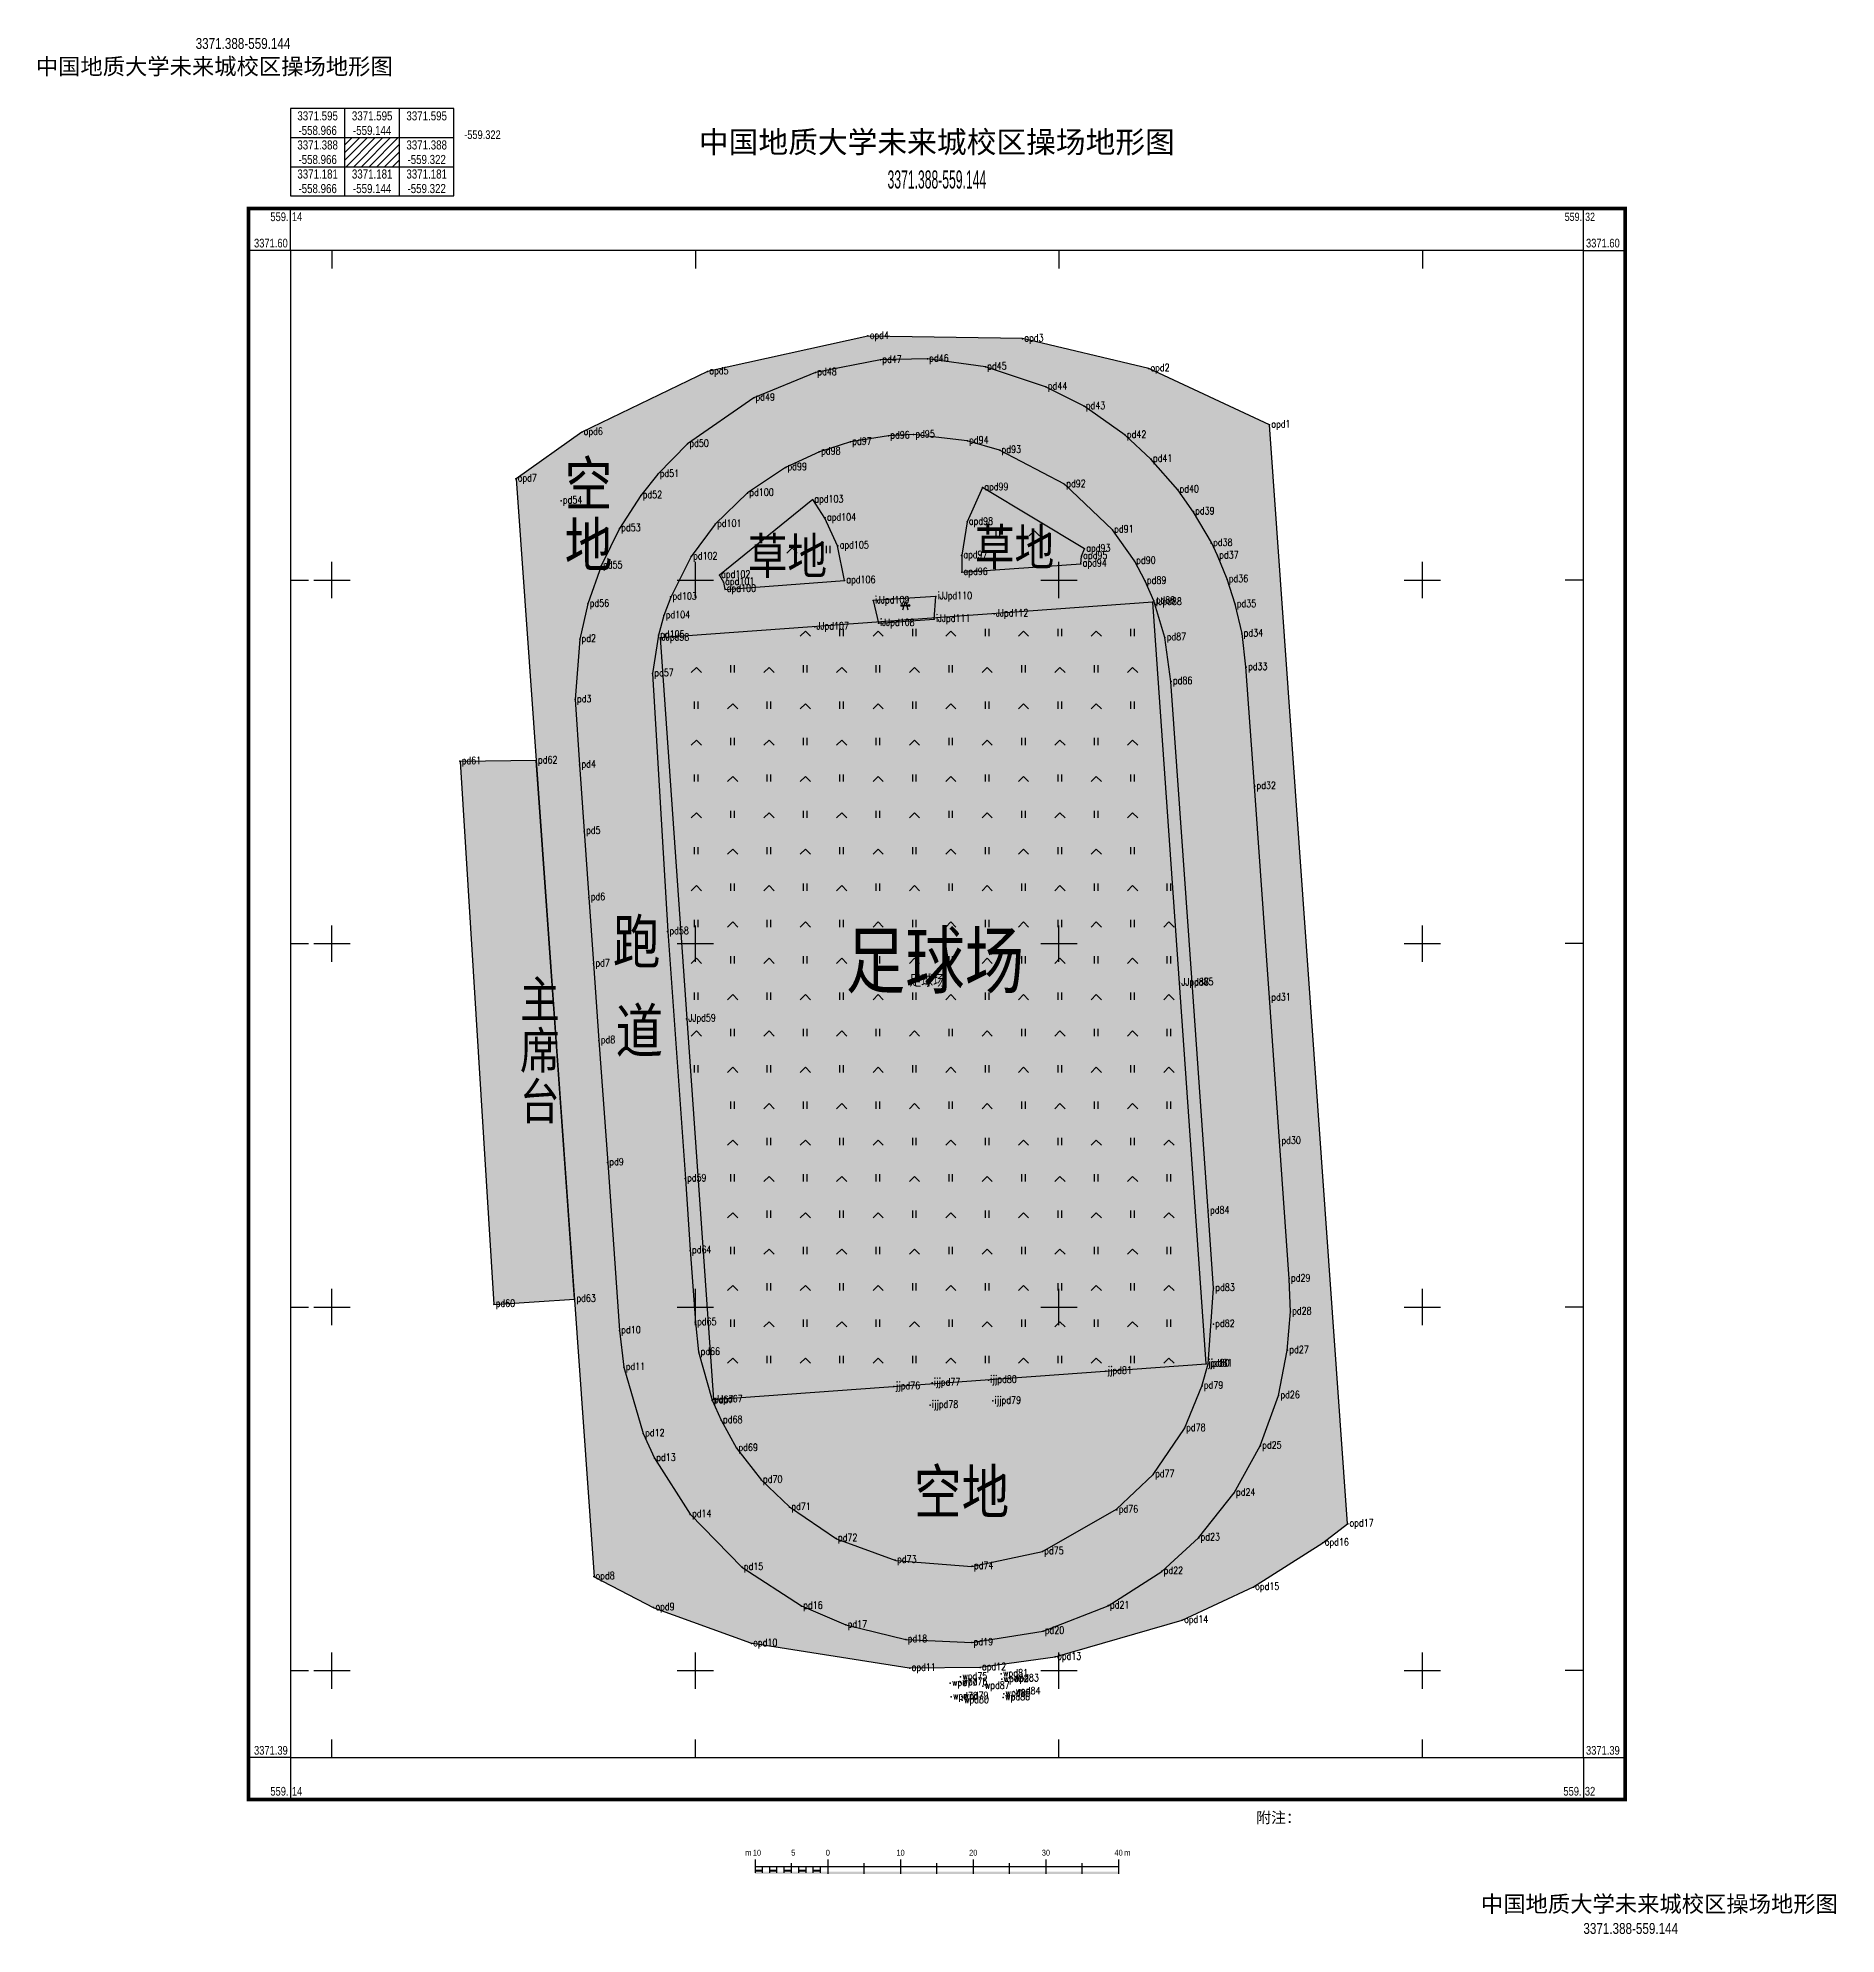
# Model space of a CAD drawing. Extents: x 559110 to 559357, y 3371364 to 3371625.
import ezdxf
from ezdxf.enums import TextEntityAlignment as Align

# ---------------------------------------------------------------- set-up
doc = ezdxf.new("R2010")
doc.units = 0
doc.header["$LTSCALE"] = 0.5
doc.header["$PDSIZE"] = 0.2
doc.layers.get('0').update_dxf_attribs({"linetype": 'CONTINUOUS'})
for name, color, linetype in [('DLDW', 11, 'CONTINUOUS'), ('JMD', 6, 'CONTINUOUS'), ('TK', 7, 'CONTINUOUS'), ('ZBTZ', 3, 'CONTINUOUS'), ('ZDH', 1, 'CONTINUOUS')]:
    doc.layers.add(name, color=color, linetype=linetype)
doc.styles.add('HZ', font='rs.shx', dxfattribs={"width": 0.8, "bigfont": 'hztxt.shx'})
doc.styles.add('中等线体', font='')
doc.styles.add('细等线体', font='', dxfattribs={"width": 0.8})
doc.styles.add('长等线体', font='', dxfattribs={"width": 0.8})
doc.styles.add('黑体', font='')
doc.styles.get('中等线体').set_extended_font_data('FZZhongDengXian-Z07S')
doc.styles.get('细等线体').set_extended_font_data('FZXiDengXian-Z06S')
doc.styles.get('长等线体').set_extended_font_data('FZXiDengXian-Z06S')
doc.styles.get('黑体').set_extended_font_data('SimHei')
doc.linetypes.add('1161', pattern='A,0,[149,AAA.SHX,S=0.15,R=0,X=0,Y=0],-1.6', length=1.6)
pattern_1 = [(0, (0, 0), (0, 0.275), [0.2, -0.075]), (90, (0, 0), (-0.275, 2e-17), [0.2, -0.075])]

msp = doc.modelspace()

# ---------------------------------------------------------------- texts
at = {"layer": 'JMD', "linetype": 'Continuous', "style": '细等线体', "width": 0.8}
for s, height, p in [('空', 6, (559182.02, 3371560.24)), ('地', 6, (559182.02, 3371551.84)), ('跑', 6, (559188.63, 3371497.27)), ('主', 5, (559175.86, 3371489.81)), ('道', 6, (559189, 3371485)), ('席', 5, (559175.86, 3371482.81)), ('台', 5, (559175.86, 3371475.81))]:
    msp.add_text(s, height=height, dxfattribs=at).set_placement(p)
for s, height, p in [('草地', 5, (559212.65, 3371553.4)), ('草地', 5, (559243.89, 3371554.61)), ('足球场', 7.5, (559232.95, 3371497.83)), ('足球场', 1.5, (559231.88, 3371494.99)), ('空地', 6, (559236.61, 3371424.84))]:
    msp.add_text(s, height=height, dxfattribs=at).set_placement(p, align=Align.MIDDLE)
at = {"layer": 'TK', "linetype": 'Continuous', "style": '中等线体', "width": 0.8}
msp.add_text('3371.388-559.144', height=1.5, dxfattribs=at).set_placement((559144.28, 3371622.6), align=Align.BOTTOM_RIGHT)
at = {"layer": 'TK', "linetype": 'Continuous'}
for height, style, p in [(2.25, '黑体', (559133.81, 3371618.85)), (3, '中等线体', (559233.21, 3371607.85))]:
    msp.add_text('中国地质大学未来城校区操场地形图', height=height, dxfattribs=dict(at, style=style)).set_placement(p, align=Align.BOTTOM_CENTER)
at = {"layer": 'TK', "linetype": 'Continuous', "width": 0.8}
for s, height, style, p in [('3371.595', 1.25, '细等线体', (559148.03, 3371613.85)), ('3371.595', 1.25, '细等线体', (559155.53, 3371613.85)), ('3371.595', 1.25, '细等线体', (559163.03, 3371613.85)), ('-558.966', 1.25, '细等线体', (559148.03, 3371611.85)), ('-559.144', 1.25, '细等线体', (559155.53, 3371611.85)), ('-559.322', 1.19, '细等线体', (559170.7, 3371611.26)), ('3371.388', 1.25, '细等线体', (559148.03, 3371609.85)), ('3371.388', 1.25, '细等线体', (559163.03, 3371609.85)), ('3371.181', 1.25, '细等线体', (559148.03, 3371605.85)), ('-558.966', 1.25, '细等线体', (559148.03, 3371607.85)), ('3371.181', 1.25, '细等线体', (559155.53, 3371605.85)), ('3371.181', 1.25, '细等线体', (559163.03, 3371605.85)), ('-559.322', 1.25, '细等线体', (559163.03, 3371607.85)), ('-558.966', 1.25, '细等线体', (559148.03, 3371603.85)), ('-559.144', 1.25, '细等线体', (559155.53, 3371603.85)), ('-559.322', 1.25, '细等线体', (559163.03, 3371603.85)), ('10', 0.8, '中等线体', (559208.46, 3371374.96)), ('5', 0.8, '中等线体', (559213.46, 3371374.96)), ('0', 0.8, '中等线体', (559218.21, 3371374.96)), ('10', 0.8, '中等线体', (559228.21, 3371374.96)), ('20', 0.8, '中等线体', (559238.21, 3371374.96)), ('30', 0.8, '中等线体', (559248.21, 3371374.96)), ('40', 0.8, '中等线体', (559258.21, 3371374.96))]:
    msp.add_text(s, height=height, dxfattribs=dict(at, style=style)).set_placement(p, align=Align.MIDDLE)
at = {"layer": 'TK', "linetype": 'Continuous', "style": '长等线体', "width": 0.5}
msp.add_text('3371.388-559.144', height=2.5, dxfattribs=at).set_placement((559233.21, 3371603.85), align=Align.CENTER)
at = {"layer": 'TK', "linetype": 'Continuous', "style": '中等线体', "width": 0.8}
for s, height, p in [('559.', 1.2, (559144.03, 3371599.97)), ('559.', 1.142, (559321.95, 3371599.96)), ('3371.60', 1.2, (559327.14, 3371596.35)), ('3371.39', 1.2, (559327.14, 3371389.04)), ('559.', 1.2, (559144.03, 3371383.41)), ('559.', 1.2, (559321.89, 3371383.41))]:
    msp.add_text(s, height=height, dxfattribs=at).set_placement(p, align=Align.MIDDLE_RIGHT)
for s, height, p in [('14', 1.2, (559144.48, 3371599.97)), ('32', 1.142, (559322.38, 3371599.96)), ('3371.60', 1.2, (559139.28, 3371596.35)), ('3371.39', 1.2, (559139.28, 3371389.04)), ('14', 1.2, (559144.48, 3371383.41)), ('32', 1.2, (559322.34, 3371383.41))]:
    msp.add_text(s, height=height, dxfattribs=at).set_placement(p, align=Align.MIDDLE_LEFT)
at = {"layer": 'TK', "linetype": 'Continuous', "style": '细等线体'}
msp.add_text('附注： ', height=1.5, dxfattribs=at).set_placement((559277.14, 3371380.54), align=Align.TOP_LEFT)
at = {"layer": 'TK', "linetype": 'Continuous', "style": '中等线体'}
msp.add_text('m', height=0.8, dxfattribs=at).set_placement((559207.71, 3371374.96), align=Align.MIDDLE_RIGHT)
msp.add_text('m', height=0.8, dxfattribs=at).set_placement((559258.96, 3371374.96), align=Align.MIDDLE_LEFT)
at = {"layer": 'TK', "linetype": 'Continuous', "style": '黑体'}
msp.add_text('中国地质大学未来城校区操场地形图', height=2.25, dxfattribs=at).set_placement((559332.6, 3371369.04), align=Align.TOP_CENTER)
at = {"layer": 'TK', "linetype": 'Continuous', "style": '中等线体', "width": 0.8}
msp.add_text('3371.388-559.144', height=1.5, dxfattribs=at).set_placement((559322.14, 3371365.29), align=Align.TOP_LEFT)
at = {"layer": 'ZDH', "linetype": 'Continuous', "style": 'HZ', "width": 0.8}
for s, p in [('opd4', (559223.98, 3371583.19, 26.82)), ('opd3', (559245.24, 3371582.82, 26.8)), ('pd47', (559225.7, 3371579.9, 26.86)), ('pd46', (559232.16, 3371580.04, 26.86)), ('pd45', (559240.14, 3371578.96, 26.85)), ('opd5', (559201.91, 3371578.3, 26.79)), ('pd48', (559216.76, 3371578.17, 26.86)), ('opd2', (559262.58, 3371578.73, 26.8)), ('pd49', (559208.26, 3371574.68, 26.88)), ('pd44', (559248.47, 3371576.22, 26.85)), ('pd43', (559253.7, 3371573.52, 26.86)), ('opd6', (559184.62, 3371569.97, 26.79)), ('pd97', (559221.57, 3371568.62, 26.81)), ('pd96', (559226.8, 3371569.47, 26.81)), ('pd95', (559230.25, 3371569.62, 26.81)), ('pd94', (559237.65, 3371568.78, 26.81)), ('pd42', (559259.35, 3371569.55, 26.89)), ('opd1', (559279.21, 3371570.98, 26.75)), ('pd50', (559199.16, 3371568.34, 26.87)), ('pd98', (559217.29, 3371567.28, 26.82)), ('pd93', (559242.11, 3371567.49, 26.8)), ('pd41', (559262.93, 3371566.27, 26.87)), ('opd7', (559175.55, 3371563.56, 26.83)), ('pd51', (559195.08, 3371564.19, 26.88)), ('pd99', (559212.66, 3371565.13, 26.81)), ('pd52', (559192.74, 3371561.27, 26.9)), ('pd100', (559207.41, 3371561.58, 26.82)), ('apd103', (559216.35, 3371560.67, 26.78)), ('apd99', (559239.73, 3371562.36, 26.77)), ('pd92', (559251.01, 3371562.78, 26.8)), ('pd40', (559266.59, 3371562.06, 26.86)), ('pd54', (559181.77, 3371560.54, 26.81)), ('apd104', (559218.09, 3371558.18, 26.78)), ('pd39', (559268.74, 3371559.04, 26.86)), ('pd53', (559189.79, 3371556.73, 26.88)), ('pd101', (559202.98, 3371557.31, 26.8)), ('apd98', (559237.61, 3371557.62, 26.78)), ('pd91', (559257.6, 3371556.54, 26.83)), ('pd102', (559199.68, 3371552.85, 26.81)), ('apd105', (559219.84, 3371554.35, 26.79)), ('apd97', (559236.85, 3371553.02, 26.81)), ('apd95', (559253.34, 3371552.91, 26.76)), ('apd93', (559253.76, 3371553.92, 26.76)), ('pd38', (559271.21, 3371554.69, 26.86)), ('pd37', (559272.05, 3371552.98, 26.85)), ('pd55', (559187.29, 3371551.61, 26.89)), ('apd102', (559203.54, 3371550.32, 26.75)), ('apd96', (559236.88, 3371550.7, 26.81)), ('apd94', (559253.26, 3371551.87, 26.77)), ('pd90', (559260.63, 3371552.24, 26.84)), ('apd101', (559204.09, 3371549.34, 26.74)), ('apd100', (559204.32, 3371548.39, 26.75)), ('apd106', (559220.75, 3371549.58, 26.84)), ('pd89', (559262.1, 3371549.49, 26.75)), ('pd36', (559273.37, 3371549.72, 26.86)), ('pd56', (559185.45, 3371546.34, 26.87)), ('pd103', (559196.84, 3371547.31, 26.8)), ('iJJpd109', (559224.7, 3371546.8, 26.84)), ('iJJpd110', (559233.33, 3371547.38, 26.88)), ('JJpd88', (559263.14, 3371546.58, 26.76)), ('pd88', (559263.32, 3371546.76, 26.76)), ('pd35', (559274.47, 3371546.29, 26.86)), ('pd104', (559195.91, 3371544.75, 26.75)), ('JJpd107', (559216.66, 3371543.2, 26.86)), ('iJJpd108', (559225.42, 3371543.69, 26.87)), ('iJJpd111', (559233.09, 3371544.25, 26.92)), ('JJpd112', (559241.34, 3371544.99, 26.86)), ('pd2', (559184.33, 3371541.5, 26.87)), ('pd105', (559195.15, 3371542.05, 26.75)), ('JJpd58', (559195.38, 3371541.67, 26.76)), ('pd87', (559264.83, 3371541.73, 26.77)), ('pd34', (559275.41, 3371542.25, 26.88)), ('pd33', (559276.01, 3371537.63, 26.85)), ('pd57', (559194.34, 3371536.77, 26.74)), ('pd86', (559265.68, 3371535.69, 26.8)), ('pd3', (559183.7, 3371533.19, 26.85)), ('pd61', (559167.85, 3371524.7, 31.2)), ('pd62', (559178.34, 3371524.79, 26.79)), ('pd4', (559184.32, 3371524.22, 26.84)), ('pd32', (559277.18, 3371521.27, 26.87)), ('pd5', (559184.95, 3371515.1, 26.83)), ('pd6', (559185.59, 3371505.98, 26.83)), ('pd58', (559196.42, 3371501.29, 26.77)), ('pd7', (559186.24, 3371496.86, 26.86)), ('JJpd87', (559266.84, 3371494.24, 26.78)), ('JJpd86', (559266.84, 3371494.23, 26.77)), ('pd85', (559268.58, 3371494.28, 26.76)), ('pd31', (559279.21, 3371492.17, 26.88)), ('JJpd59', (559199.04, 3371489.3, 26.77)), ('pd8', (559186.98, 3371486.3, 26.89)), ('pd30', (559280.6, 3371472.45, 26.89)), ('pd9', (559188.15, 3371469.51, 26.86)), ('pd59', (559198.84, 3371467.3, 26.75)), ('pd84', (559270.78, 3371462.87, 26.75)), ('pd64', (559199.52, 3371457.41, 26.8)), ('pd83', (559271.51, 3371452.23, 26.76)), ('pd29', (559281.92, 3371453.54, 26.89)), ('pd60', (559172.52, 3371450.04, 31.23)), ('pd63', (559183.62, 3371450.74, 26.81)), ('pd28', (559282.08, 3371449, 26.89)), ('pd10', (559189.79, 3371446.4, 26.85)), ('pd65', (559200.23, 3371447.53, 26.79)), ('pd82', (559271.5, 3371447.27, 26.76)), ('pd66', (559200.71, 3371443.43, 26.79)), ('pd27', (559281.69, 3371443.68, 26.88)), ('pd11', (559190.41, 3371441.36, 26.86)), ('jjpd81', (559256.68, 3371440.82, 26.82)), ('jjpd81', (559270.49, 3371441.84, 26.76)), ('pd80', (559270.78, 3371441.84, 26.75)), ('jjpd76', (559227.55, 3371438.71, 26.85)), ('ijjpd77', (559232.8, 3371439.21, 26.84)), ('ijjpd80', (559240.56, 3371439.59, 26.89)), ('pd79', (559269.93, 3371438.79, 26.75)), ('pd67', (559202.54, 3371436.8, 26.76)), ('JJpd67', (559202.72, 3371436.91, 26.74)), ('ijjpd78', (559232.52, 3371436.15, 26.84)), ('ijjpd79', (559241.15, 3371436.72, 26.86)), ('pd26', (559280.46, 3371437.47, 26.88)), ('pd68', (559203.79, 3371434.06, 26.75)), ('pd78', (559267.5, 3371432.96, 26.82)), ('pd12', (559193.08, 3371432.23, 26.88)), ('pd25', (559277.96, 3371430.54, 26.88)), ('pd13', (559194.61, 3371428.85, 26.86)), ('pd69', (559205.92, 3371430.22, 26.81)), ('pd70', (559209.29, 3371425.85, 26.81)), ('pd77', (559263.22, 3371426.62, 26.82)), ('pd24', (559274.35, 3371424.07, 26.89)), ('pd14', (559199.53, 3371421.13, 26.86)), ('pd71', (559213.19, 3371422.1, 26.81)), ('pd76', (559258.23, 3371421.75, 26.82)), ('opd17', (559289.97, 3371419.84, 26.78)), ('pd72', (559219.6, 3371417.81, 26.81)), ('pd23', (559269.48, 3371417.91, 26.89)), ('pd73', (559227.74, 3371414.83, 26.81)), ('pd75', (559247.98, 3371416.01, 26.82)), ('opd16', (559286.56, 3371417.2, 26.79)), ('opd8', (559186.25, 3371412.58, 26.78)), ('pd15', (559206.66, 3371413.85, 26.86)), ('pd74', (559238.31, 3371413.98, 26.81)), ('pd22', (559264.4, 3371413.3, 26.9)), ('opd15', (559276.99, 3371411.11, 26.79)), ('opd9', (559194.49, 3371408.32, 26.77)), ('pd16', (559214.83, 3371408.52, 26.87)), ('pd21', (559257.02, 3371408.56, 26.9)), ('pd17', (559220.94, 3371405.92, 26.87)), ('pd20', (559248.06, 3371405.07, 26.88)), ('opd14', (559267.21, 3371406.57, 26.82)), ('opd10', (559207.94, 3371403.37, 26.8)), ('pd18', (559229.2, 3371403.92, 26.88)), ('pd19', (559238.27, 3371403.49, 26.88)), ('opd11', (559229.74, 3371399.98, 26.8)), ('opd12', (559239.41, 3371400.08, 26.8)), ('wpd81', (559242.32, 3371399.19, 27.11)), ('opd13', (559249.75, 3371401.51, 26.8)), ('wpd77', (559235.3, 3371397.89, 27.14)), ('wpd75', (559236.71, 3371398.76, 27.12)), ('wpd76', (559236.73, 3371398.02, 27.14)), ('wpd87', (559239.8, 3371397.5, 28.03)), ('wpd82', (559242.38, 3371398.44, 27.11)), ('wpd85', (559242.66, 3371396.46, 27.16)), ('wpd83', (559243.81, 3371398.53, 27.12)), ('wpd84', (559244.04, 3371396.75, 27.15)), ('wpd78', (559235.43, 3371396.04, 27.16)), ('wpd79', (559236.88, 3371396.09, 27.18)), ('wpd80', (559236.94, 3371395.54, 27.14)), ('wpd86', (559242.6, 3371395.94, 27.12))]:
    msp.add_text(s, height=1, dxfattribs=at).set_placement(p)

# ---------------------------------------------------------------- blocks, each defined once
blk = doc.blocks.new('gc211')
at = {"flags": 128}
blk.add_lwpolyline([(-1.41, 0), (0, 1.41), (1.41, 0)], dxfattribs=at)
blk = doc.blocks.new('gc121')
for p, q in [((-0.5, 0), (-0.5, 2)), ((0.5, 0), (0.5, 2))]:
    blk.add_line(p, q)
blk = doc.blocks.new('gc337')
h = blk.add_hatch(color=256)
edge = h.paths.add_edge_path()
edge.add_arc((-0.95, 1.2), 0.25, 0, 360)
edge = h.paths.add_edge_path()
edge.add_arc((0.95, 1.2), 0.25, 0, 360)
for p, q in [((-0.7, 0), (0, 2.4)), ((0, 2.4), (0.7, 0))]:
    blk.add_line(p, q)
blk.add_lwpolyline([(-0.95, 1.2), (0.95, 1.2)])
for centre in [(-0.95, 1.2), (0.95, 1.2)]:
    blk.add_circle(centre, 0.25)
blk = doc.blocks.new('actkf1{5799CE27-C0F3-4D94-A32FD4AF96326740}')
for p, q in [((22.5, 12), (0, 12)), ((0, 12), (0, 0)), ((7.5, 0), (7.5, 12)), ((15, 0), (15, 12)), ((22.5, 0), (22.5, 12)), ((0, 8), (22.5, 8)), ((0, 4), (22.5, 4)), ((0, 0), (22.5, 0))]:
    blk.add_line(p, q)
at = {"color": 0}
for p, q in [((7.5, 4.9), (10.6, 8)), ((7.5, 5.96), (9.54, 8)), ((7.5, 7.02), (8.48, 8)), ((7.66, 4), (11.66, 8)), ((8.73, 4), (12.73, 8)), ((9.79, 4), (13.79, 8)), ((10.85, 4), (14.85, 8)), ((11.91, 4), (15, 7.09)), ((12.97, 4), (15, 6.03)), ((14.03, 4), (15, 4.97))]:
    blk.add_line(p, q, dxfattribs=at)

# ---------------------------------------------------------------- hatches: boundary and pattern name
at = {"linetype": 'Continuous'}
h = msp.add_hatch(color=22, dxfattribs=at)
h.dxf.hatch_style = 1
h.paths.add_polyline_path([(559186.06, 3371412.9), (559194.29, 3371408.65), (559207.56, 3371403.83), (559229.42, 3371400.39), (559239.16, 3371400.46), (559249.49, 3371401.88), (559266.95, 3371406.93), (559276.74, 3371411.52), (559286.28, 3371417.57), (559289.69, 3371420.21), (559278.96, 3371571.35), (559262.36, 3371579.11), (559245, 3371583.22), (559223.72, 3371583.54), (559201.65, 3371578.69), (559184.37, 3371570.35), (559175.33, 3371563.93)])
h.paths.add_polyline_path([(559208.03, 3371575.07), (559198.9, 3371568.75), (559194.81, 3371564.58), (559192.5, 3371561.64), (559189.54, 3371557.1), (559187.08, 3371552.03), (559185.2, 3371546.72), (559184.09, 3371541.87), (559183.44, 3371533.56), (559184.07, 3371524.57), (559184.71, 3371515.48), (559185.33, 3371506.36), (559185.99, 3371497.25), (559186.72, 3371486.67), (559187.93, 3371469.85), (559189.53, 3371446.78), (559190.16, 3371441.73), (559192.82, 3371432.6), (559194.37, 3371429.24), (559199.27, 3371421.52), (559206.39, 3371414.22), (559214.59, 3371408.91), (559220.7, 3371406.3), (559228.95, 3371404.29), (559238.01, 3371403.86), (559247.82, 3371405.45), (559256.78, 3371408.93), (559264.14, 3371413.66), (559269.22, 3371418.28), (559274.1, 3371424.45), (559277.69, 3371430.93), (559280.2, 3371437.86), (559281.4, 3371444.04), (559281.84, 3371449.37), (559281.66, 3371453.88), (559280.35, 3371472.81), (559278.97, 3371492.53), (559276.91, 3371521.66), (559275.7, 3371538.05), (559275.19, 3371542.64), (559274.25, 3371546.68), (559273.14, 3371550.11), (559271.8, 3371553.39), (559270.98, 3371555.16), (559268.51, 3371559.36), (559266.35, 3371562.43), (559262.65, 3371566.65), (559259.1, 3371569.92), (559253.45, 3371573.92), (559248.16, 3371576.59), (559239.9, 3371579.34), (559231.88, 3371580.41), (559225.44, 3371580.28), (559216.5, 3371578.55)], flags=16)
h = msp.add_hatch(color=22, dxfattribs=at)
h.dxf.hatch_style = 1
h.paths.add_polyline_path([(559208.03, 3371575.07), (559198.9, 3371568.75), (559194.81, 3371564.58), (559192.5, 3371561.64), (559189.54, 3371557.1), (559187.08, 3371552.03), (559185.2, 3371546.72), (559184.09, 3371541.87), (559183.44, 3371533.56), (559184.07, 3371524.57), (559184.71, 3371515.48), (559185.33, 3371506.36), (559185.99, 3371497.25), (559186.72, 3371486.67), (559187.93, 3371469.85), (559189.53, 3371446.78), (559190.16, 3371441.73), (559192.82, 3371432.6), (559194.37, 3371429.24), (559199.27, 3371421.52), (559206.39, 3371414.22), (559214.59, 3371408.91), (559220.7, 3371406.3), (559228.95, 3371404.29), (559238.01, 3371403.86), (559247.82, 3371405.45), (559256.78, 3371408.93), (559264.14, 3371413.66), (559269.22, 3371418.28), (559274.1, 3371424.45), (559277.69, 3371430.93), (559280.2, 3371437.86), (559281.4, 3371444.04), (559281.84, 3371449.37), (559281.66, 3371453.88), (559280.35, 3371472.81), (559278.97, 3371492.53), (559276.91, 3371521.66), (559275.7, 3371538.05), (559275.19, 3371542.64), (559274.25, 3371546.68), (559273.14, 3371550.11), (559271.8, 3371553.39), (559270.98, 3371555.16), (559268.51, 3371559.36), (559266.35, 3371562.43), (559262.65, 3371566.65), (559259.1, 3371569.92), (559253.45, 3371573.92), (559248.16, 3371576.59), (559239.9, 3371579.34), (559231.88, 3371580.41), (559225.44, 3371580.28), (559216.5, 3371578.55)])
h.paths.add_polyline_path([(559195.66, 3371545.11), (559194.9, 3371542.44), (559194.11, 3371537.15), (559196.18, 3371501.66), (559198.61, 3371467.64), (559199.29, 3371457.86), (559200.02, 3371447.87), (559200.44, 3371443.83), (559202.31, 3371437.22), (559203.54, 3371434.46), (559205.65, 3371430.6), (559209.07, 3371426.22), (559212.96, 3371422.51), (559219.38, 3371418.13), (559227.55, 3371415.16), (559238.01, 3371414.33), (559247.75, 3371416.4), (559257.94, 3371422.19), (559262.98, 3371426.98), (559267.27, 3371433.31), (559269.65, 3371439.11), (559270.53, 3371442.21), (559271.26, 3371452.61), (559270.52, 3371463.25), (559268.32, 3371494.65), (559265.41, 3371536.05), (559264.58, 3371542.08), (559263.06, 3371547.15), (559261.87, 3371549.87), (559260.38, 3371552.63), (559257.37, 3371556.9), (559250.75, 3371563.17), (559241.82, 3371567.88), (559237.38, 3371569.15), (559229.97, 3371570), (559226.55, 3371569.84), (559221.31, 3371569), (559217.06, 3371567.65), (559212.39, 3371565.49), (559207.14, 3371561.98), (559202.73, 3371557.67), (559199.42, 3371553.26), (559196.62, 3371547.64)], flags=16)
h = msp.add_hatch(color=22, dxfattribs=at)
h.dxf.hatch_style = 1
h.paths.add_polyline_path([(559250.75, 3371563.17), (559241.82, 3371567.88), (559237.38, 3371569.15), (559229.97, 3371570), (559226.55, 3371569.84), (559221.31, 3371569), (559217.06, 3371567.65), (559212.39, 3371565.49), (559207.14, 3371561.98), (559202.73, 3371557.67), (559199.42, 3371553.26), (559196.62, 3371547.64), (559195.66, 3371545.11), (559194.9, 3371542.44), (559194.11, 3371537.15), (559196.18, 3371501.66), (559198.61, 3371467.64), (559199.29, 3371457.86), (559199.87, 3371450), (559201.58, 3371450), (559195.13, 3371542.04), (559225.12, 3371544.22), (559224.46, 3371547.18), (559233.07, 3371547.76), (559232.85, 3371544.78), (559263.11, 3371546.97), (559263.06, 3371547.15), (559261.87, 3371549.87), (559260.38, 3371552.63), (559257.37, 3371556.9)])
h.paths.add_polyline_path([(559219.56, 3371554.73), (559220.48, 3371549.95), (559204.02, 3371548.71), (559203.84, 3371549.71), (559203.29, 3371550.69), (559216.14, 3371561.08), (559217.82, 3371558.53)], flags=16)
h.paths.add_polyline_path([(559237.38, 3371558.02), (559239.47, 3371562.72), (559253.51, 3371554.29), (559253.09, 3371553.29), (559253, 3371552.23), (559236.63, 3371551.08), (559236.63, 3371553.41)], flags=16)
h.paths.add_polyline_path([(559241.08, 3371544.32), (559246.51, 3371544.32), (559246.51, 3371546.32), (559241.08, 3371546.32)], flags=25)
h.paths.add_polyline_path([(559232.86, 3371543.57), (559238.35, 3371543.57), (559238.35, 3371545.64), (559232.86, 3371545.64)], flags=25)
h.paths.add_polyline_path([(559233.1, 3371546.7), (559238.82, 3371546.7), (559238.82, 3371548.77), (559233.1, 3371548.77)], flags=24)
h.paths.add_polyline_path([(559224.47, 3371546.12), (559230.15, 3371546.12), (559230.15, 3371548.19), (559224.47, 3371548.19)], flags=24)
h.paths.add_polyline_path([(559216.4, 3371542.53), (559221.83, 3371542.53), (559221.83, 3371544.53), (559216.4, 3371544.53)], flags=25)
h.paths.add_polyline_path([(559220.53, 3371548.91), (559225.43, 3371548.91), (559225.43, 3371550.91), (559220.53, 3371550.91)], flags=24)
h.paths.add_polyline_path([(559219.62, 3371553.69), (559224.52, 3371553.69), (559224.52, 3371555.69), (559219.62, 3371555.69)], flags=24)
h.paths.add_polyline_path([(559217.87, 3371557.51), (559222.81, 3371557.51), (559222.81, 3371559.51), (559217.87, 3371559.51)], flags=24)
h.paths.add_polyline_path([(559216.13, 3371560.01), (559221.03, 3371560.01), (559221.03, 3371562.01), (559216.13, 3371562.01)], flags=24)
h.paths.add_polyline_path([(559203.32, 3371549.65), (559208.22, 3371549.65), (559208.22, 3371551.65), (559203.32, 3371551.65)], flags=24)
h.paths.add_polyline_path([(559203.87, 3371548.68), (559208.54, 3371548.68), (559208.54, 3371550.68), (559203.87, 3371550.68)], flags=24)
h.paths.add_polyline_path([(559204.1, 3371547.72), (559208.99, 3371547.72), (559208.99, 3371549.72), (559204.1, 3371549.72)], flags=24)
h.paths.add_polyline_path([(559194.97, 3371541.38), (559199.1, 3371541.38), (559199.1, 3371543.38), (559194.97, 3371543.38)], flags=24)
h.paths.add_polyline_path([(559195.73, 3371544.08), (559199.9, 3371544.08), (559199.9, 3371546.08), (559195.73, 3371546.08)], flags=24)
h.paths.add_polyline_path([(559196.66, 3371546.64), (559200.8, 3371546.64), (559200.8, 3371548.64), (559196.66, 3371548.64)], flags=24)
h.paths.add_polyline_path([(559199.5, 3371552.18), (559203.63, 3371552.18), (559203.63, 3371554.18), (559199.5, 3371554.18)], flags=24)
h.paths.add_polyline_path([(559202.8, 3371556.65), (559206.71, 3371556.65), (559206.71, 3371558.65), (559202.8, 3371558.65)], flags=24)
h.paths.add_polyline_path([(559207.23, 3371560.92), (559211.36, 3371560.92), (559211.36, 3371562.92), (559207.23, 3371562.92)], flags=24)
h.paths.add_polyline_path([(559212.48, 3371564.46), (559215.81, 3371564.46), (559215.81, 3371566.46), (559212.48, 3371566.46)], flags=24)
h.paths.add_polyline_path([(559217.11, 3371566.62), (559220.48, 3371566.62), (559220.48, 3371568.62), (559217.11, 3371568.62)], flags=24)
h.paths.add_polyline_path([(559221.39, 3371567.96), (559224.76, 3371567.96), (559224.76, 3371569.96), (559221.39, 3371569.96)], flags=24)
h.paths.add_polyline_path([(559226.62, 3371568.8), (559229.99, 3371568.8), (559229.99, 3371570.8), (559226.62, 3371570.8)], flags=9)
h.paths.add_polyline_path([(559230.07, 3371568.95), (559233.44, 3371568.95), (559233.44, 3371570.95), (559230.07, 3371570.95)], flags=9)
h.paths.add_polyline_path([(559237.46, 3371568.11), (559240.87, 3371568.11), (559240.87, 3371570.11), (559237.46, 3371570.11)], flags=9)
h.paths.add_polyline_path([(559241.93, 3371566.83), (559245.3, 3371566.83), (559245.3, 3371568.83), (559241.93, 3371568.83)], flags=24)
h.paths.add_polyline_path([(559239.51, 3371561.69), (559243.6, 3371561.69), (559243.6, 3371563.69), (559239.51, 3371563.69)], flags=24)
h.paths.add_polyline_path([(559237.39, 3371556.95), (559241.52, 3371556.95), (559241.52, 3371558.95), (559237.39, 3371558.95)], flags=8)
h.paths.add_polyline_path([(559236.63, 3371552.35), (559240.76, 3371552.35), (559240.76, 3371554.35), (559236.63, 3371554.35)], flags=8)
h.paths.add_polyline_path([(559236.66, 3371550.04), (559240.79, 3371550.04), (559240.79, 3371552.04), (559236.66, 3371552.04)], flags=24)
h.paths.add_polyline_path([(559253.12, 3371552.25), (559257.25, 3371552.25), (559257.25, 3371554.25), (559253.12, 3371554.25)], flags=24)
h.paths.add_polyline_path([(559253.04, 3371551.2), (559257.21, 3371551.2), (559257.21, 3371553.2), (559253.04, 3371553.2)], flags=24)
h.paths.add_polyline_path([(559253.54, 3371553.25), (559257.67, 3371553.25), (559257.67, 3371555.25), (559253.54, 3371555.25)], flags=24)
h.paths.add_polyline_path([(559250.83, 3371562.11), (559254.2, 3371562.11), (559254.2, 3371564.11), (559250.83, 3371564.11)], flags=24)
h.paths.add_polyline_path([(559257.42, 3371555.88), (559260.56, 3371555.88), (559260.56, 3371557.88), (559257.42, 3371557.88)], flags=24)
h.paths.add_polyline_path([(559199.34, 3371456.74), (559202.75, 3371456.74), (559202.75, 3371458.74), (559199.34, 3371458.74)], flags=25)
h.paths.add_polyline_path([(559198.66, 3371466.63), (559202, 3371466.63), (559202, 3371468.63), (559198.66, 3371468.63)], flags=25)
h.paths.add_polyline_path([(559196.24, 3371500.63), (559199.61, 3371500.63), (559199.61, 3371502.63), (559196.24, 3371502.63)], flags=25)
h.paths.add_polyline_path([(559195.12, 3371541), (559199.79, 3371541), (559199.79, 3371543), (559195.12, 3371543)], flags=24)
h.paths.add_polyline_path([(559194.16, 3371536.1), (559197.53, 3371536.1), (559197.53, 3371538.1), (559194.16, 3371538.1)], flags=25)
h = msp.add_hatch(color=22, dxfattribs=at)
h.dxf.hatch_style = 1
h.paths.add_polyline_path([(559267.27, 3371433.31), (559269.65, 3371439.11), (559270.53, 3371442.21), (559271.26, 3371452.61), (559270.52, 3371463.25), (559268.32, 3371494.65), (559265.41, 3371536.05), (559264.58, 3371542.08), (559263.06, 3371547.15), (559261.87, 3371549.87), (559260.38, 3371552.63), (559257.37, 3371556.9), (559250.75, 3371563.17), (559241.82, 3371567.88), (559237.38, 3371569.15), (559229.97, 3371570), (559226.55, 3371569.84), (559221.31, 3371569), (559217.06, 3371567.65), (559212.39, 3371565.49), (559207.14, 3371561.98), (559202.73, 3371557.67), (559199.42, 3371553.26), (559196.62, 3371547.64), (559195.66, 3371545.11), (559194.9, 3371542.44), (559194.11, 3371537.15), (559196.18, 3371501.66), (559198.61, 3371467.64), (559199.29, 3371457.86), (559199.87, 3371450), (559201.58, 3371450), (559195.13, 3371542.04), (559262.9, 3371546.95), (559270.24, 3371442.22), (559202.47, 3371437.28), (559201.58, 3371450), (559200, 3371450), (559200, 3371448.2), (559200.02, 3371447.87), (559200.44, 3371443.83), (559202.31, 3371437.22), (559203.54, 3371434.46), (559205.65, 3371430.6), (559209.07, 3371426.22), (559212.96, 3371422.51), (559219.38, 3371418.13), (559227.55, 3371415.16), (559238.01, 3371414.33), (559247.75, 3371416.4), (559257.94, 3371422.19), (559262.98, 3371426.98)])
h.paths.add_polyline_path([(559236.63, 3371551.08), (559236.63, 3371553.41), (559237.38, 3371558.02), (559239.47, 3371562.72), (559253.51, 3371554.29), (559253.09, 3371553.29), (559253, 3371552.23)], flags=16)
h.paths.add_polyline_path([(559220.48, 3371549.95), (559204.02, 3371548.71), (559203.84, 3371549.71), (559203.29, 3371550.69), (559216.14, 3371561.08), (559217.82, 3371558.53), (559219.56, 3371554.73)], flags=16)
h.paths.add_polyline_path([(559241.08, 3371544.32), (559246.51, 3371544.32), (559246.51, 3371546.32), (559241.08, 3371546.32)], flags=25)
h.paths.add_polyline_path([(559232.86, 3371543.57), (559238.35, 3371543.57), (559238.35, 3371545.64), (559232.86, 3371545.64)], flags=25)
h.paths.add_polyline_path([(559233.1, 3371546.7), (559238.82, 3371546.7), (559238.82, 3371548.77), (559233.1, 3371548.77)], flags=24)
h.paths.add_polyline_path([(559224.47, 3371546.12), (559230.15, 3371546.12), (559230.15, 3371548.19), (559224.47, 3371548.19)], flags=24)
h.paths.add_polyline_path([(559225.19, 3371543.01), (559230.91, 3371543.01), (559230.91, 3371545.08), (559225.19, 3371545.08)], flags=25)
h.paths.add_polyline_path([(559216.4, 3371542.53), (559221.83, 3371542.53), (559221.83, 3371544.53), (559216.4, 3371544.53)], flags=25)
h.paths.add_polyline_path([(559220.53, 3371548.91), (559225.43, 3371548.91), (559225.43, 3371550.91), (559220.53, 3371550.91)], flags=24)
h.paths.add_polyline_path([(559219.62, 3371553.69), (559224.52, 3371553.69), (559224.52, 3371555.69), (559219.62, 3371555.69)], flags=24)
h.paths.add_polyline_path([(559217.87, 3371557.51), (559222.81, 3371557.51), (559222.81, 3371559.51), (559217.87, 3371559.51)], flags=24)
h.paths.add_polyline_path([(559216.13, 3371560.01), (559221.03, 3371560.01), (559221.03, 3371562.01), (559216.13, 3371562.01)], flags=24)
h.paths.add_polyline_path([(559203.32, 3371549.65), (559208.22, 3371549.65), (559208.22, 3371551.65), (559203.32, 3371551.65)], flags=24)
h.paths.add_polyline_path([(559203.87, 3371548.68), (559208.54, 3371548.68), (559208.54, 3371550.68), (559203.87, 3371550.68)], flags=24)
h.paths.add_polyline_path([(559204.1, 3371547.72), (559208.99, 3371547.72), (559208.99, 3371549.72), (559204.1, 3371549.72)], flags=24)
h.paths.add_polyline_path([(559194.97, 3371541.38), (559199.1, 3371541.38), (559199.1, 3371543.38), (559194.97, 3371543.38)], flags=24)
h.paths.add_polyline_path([(559195.73, 3371544.08), (559199.9, 3371544.08), (559199.9, 3371546.08), (559195.73, 3371546.08)], flags=24)
h.paths.add_polyline_path([(559196.66, 3371546.64), (559200.8, 3371546.64), (559200.8, 3371548.64), (559196.66, 3371548.64)], flags=24)
h.paths.add_polyline_path([(559199.5, 3371552.18), (559203.63, 3371552.18), (559203.63, 3371554.18), (559199.5, 3371554.18)], flags=24)
h.paths.add_polyline_path([(559202.8, 3371556.65), (559206.71, 3371556.65), (559206.71, 3371558.65), (559202.8, 3371558.65)], flags=24)
h.paths.add_polyline_path([(559207.23, 3371560.92), (559211.36, 3371560.92), (559211.36, 3371562.92), (559207.23, 3371562.92)], flags=24)
h.paths.add_polyline_path([(559212.48, 3371564.46), (559215.81, 3371564.46), (559215.81, 3371566.46), (559212.48, 3371566.46)], flags=24)
h.paths.add_polyline_path([(559217.11, 3371566.62), (559220.48, 3371566.62), (559220.48, 3371568.62), (559217.11, 3371568.62)], flags=24)
h.paths.add_polyline_path([(559221.39, 3371567.96), (559224.76, 3371567.96), (559224.76, 3371569.96), (559221.39, 3371569.96)], flags=24)
h.paths.add_polyline_path([(559226.62, 3371568.8), (559229.99, 3371568.8), (559229.99, 3371570.8), (559226.62, 3371570.8)], flags=9)
h.paths.add_polyline_path([(559230.07, 3371568.95), (559233.44, 3371568.95), (559233.44, 3371570.95), (559230.07, 3371570.95)], flags=9)
h.paths.add_polyline_path([(559237.46, 3371568.11), (559240.87, 3371568.11), (559240.87, 3371570.11), (559237.46, 3371570.11)], flags=9)
h.paths.add_polyline_path([(559241.93, 3371566.83), (559245.3, 3371566.83), (559245.3, 3371568.83), (559241.93, 3371568.83)], flags=24)
h.paths.add_polyline_path([(559239.51, 3371561.69), (559243.6, 3371561.69), (559243.6, 3371563.69), (559239.51, 3371563.69)], flags=24)
h.paths.add_polyline_path([(559237.39, 3371556.95), (559241.52, 3371556.95), (559241.52, 3371558.95), (559237.39, 3371558.95)], flags=8)
h.paths.add_polyline_path([(559236.63, 3371552.35), (559240.76, 3371552.35), (559240.76, 3371554.35), (559236.63, 3371554.35)], flags=8)
h.paths.add_polyline_path([(559236.66, 3371550.04), (559240.79, 3371550.04), (559240.79, 3371552.04), (559236.66, 3371552.04)], flags=24)
h.paths.add_polyline_path([(559253.12, 3371552.25), (559257.25, 3371552.25), (559257.25, 3371554.25), (559253.12, 3371554.25)], flags=24)
h.paths.add_polyline_path([(559253.04, 3371551.2), (559257.21, 3371551.2), (559257.21, 3371553.2), (559253.04, 3371553.2)], flags=24)
h.paths.add_polyline_path([(559253.54, 3371553.25), (559257.67, 3371553.25), (559257.67, 3371555.25), (559253.54, 3371555.25)], flags=24)
h.paths.add_polyline_path([(559250.83, 3371562.11), (559254.2, 3371562.11), (559254.2, 3371564.11), (559250.83, 3371564.11)], flags=24)
h.paths.add_polyline_path([(559257.42, 3371555.88), (559260.56, 3371555.88), (559260.56, 3371557.88), (559257.42, 3371557.88)], flags=24)
h.paths.add_polyline_path([(559266.59, 3371493.57), (559271.25, 3371493.57), (559271.25, 3371495.57), (559266.59, 3371495.57)], flags=25)
h.paths.add_polyline_path([(559266.58, 3371493.56), (559271.25, 3371493.56), (559271.25, 3371495.56), (559266.58, 3371495.56)], flags=25)
h.paths.add_polyline_path([(559256.37, 3371440.14), (559260.42, 3371440.14), (559260.42, 3371442.21), (559256.37, 3371442.21)], flags=24)
h.paths.add_polyline_path([(559240.33, 3371438.91), (559244.83, 3371438.91), (559244.83, 3371440.98), (559240.33, 3371440.98)], flags=24)
h.paths.add_polyline_path([(559240.92, 3371436.04), (559245.38, 3371436.04), (559245.38, 3371438.11), (559240.92, 3371438.11)], flags=24)
h.paths.add_polyline_path([(559232.29, 3371435.47), (559236.79, 3371435.47), (559236.79, 3371437.54), (559232.29, 3371437.54)], flags=24)
h.paths.add_polyline_path([(559232.57, 3371438.53), (559237.07, 3371438.53), (559237.07, 3371440.61), (559232.57, 3371440.61)], flags=24)
h.paths.add_polyline_path([(559227.24, 3371438.03), (559231.51, 3371438.03), (559231.51, 3371440.1), (559227.24, 3371440.1)], flags=24)
h.paths.add_polyline_path([(559247.8, 3371415.35), (559251.17, 3371415.35), (559251.17, 3371417.35), (559247.8, 3371417.35)], flags=25)
h.paths.add_polyline_path([(559238.13, 3371413.32), (559241.54, 3371413.32), (559241.54, 3371415.32), (559238.13, 3371415.32)], flags=9)
h.paths.add_polyline_path([(559227.56, 3371414.16), (559230.93, 3371414.16), (559230.93, 3371416.16), (559227.56, 3371416.16)], flags=9)
h.paths.add_polyline_path([(559219.42, 3371417.15), (559222.79, 3371417.15), (559222.79, 3371419.15), (559219.42, 3371419.15)], flags=25)
h.paths.add_polyline_path([(559213.01, 3371421.43), (559216.15, 3371421.43), (559216.15, 3371423.43), (559213.01, 3371423.43)], flags=25)
h.paths.add_polyline_path([(559209.11, 3371425.18), (559212.48, 3371425.18), (559212.48, 3371427.18), (559209.11, 3371427.18)], flags=25)
h.paths.add_polyline_path([(559205.74, 3371429.55), (559209.08, 3371429.55), (559209.08, 3371431.55), (559205.74, 3371431.55)], flags=25)
h.paths.add_polyline_path([(559203.61, 3371433.4), (559206.98, 3371433.4), (559206.98, 3371435.4), (559203.61, 3371435.4)], flags=25)
h.paths.add_polyline_path([(559202.36, 3371436.13), (559205.73, 3371436.13), (559205.73, 3371438.13), (559202.36, 3371438.13)], flags=25)
h.paths.add_polyline_path([(559202.46, 3371436.24), (559207.13, 3371436.24), (559207.13, 3371438.24), (559202.46, 3371438.24)], flags=25)
h.paths.add_polyline_path([(559200.53, 3371442.76), (559203.9, 3371442.76), (559203.9, 3371444.76), (559200.53, 3371444.76)], flags=25)
h.paths.add_polyline_path([(559200.05, 3371446.87), (559203.42, 3371446.87), (559203.42, 3371448.87), (559200.05, 3371448.87)], flags=25)
h.paths.add_polyline_path([(559199.34, 3371456.74), (559202.75, 3371456.74), (559202.75, 3371458.74), (559199.34, 3371458.74)], flags=25)
h.paths.add_polyline_path([(559198.66, 3371466.63), (559202, 3371466.63), (559202, 3371468.63), (559198.66, 3371468.63)], flags=25)
h.paths.add_polyline_path([(559196.24, 3371500.63), (559199.61, 3371500.63), (559199.61, 3371502.63), (559196.24, 3371502.63)], flags=25)
h.paths.add_polyline_path([(559195.12, 3371541), (559199.79, 3371541), (559199.79, 3371543), (559195.12, 3371543)], flags=24)
h.paths.add_polyline_path([(559194.16, 3371536.1), (559197.53, 3371536.1), (559197.53, 3371538.1), (559194.16, 3371538.1)], flags=25)
h = msp.add_hatch(dxfattribs=at)
h.set_pattern_fill('ANGLE', color=22)
h.set_pattern_definition(pattern_1)
edge = h.paths.add_edge_path()
edge.add_line((559267.27, 3371433.31), (559269.65, 3371439.11))
edge.add_line((559269.65, 3371439.11), (559270.53, 3371442.21))
edge.add_line((559270.53, 3371442.21), (559271.26, 3371452.61))
edge.add_line((559271.26, 3371452.61), (559270.52, 3371463.25))
edge.add_line((559270.52, 3371463.25), (559268.32, 3371494.65))
edge.add_line((559268.32, 3371494.65), (559265.41, 3371536.05))
edge.add_line((559265.41, 3371536.05), (559264.58, 3371542.08))
edge.add_line((559264.58, 3371542.08), (559263.06, 3371547.15))
edge.add_line((559263.06, 3371547.15), (559261.87, 3371549.87))
edge.add_line((559261.87, 3371549.87), (559260.38, 3371552.63))
edge.add_line((559260.38, 3371552.63), (559257.37, 3371556.9))
edge.add_line((559257.37, 3371556.9), (559250.75, 3371563.17))
edge.add_line((559250.75, 3371563.17), (559241.82, 3371567.88))
edge.add_line((559241.82, 3371567.88), (559237.38, 3371569.15))
edge.add_line((559237.38, 3371569.15), (559229.97, 3371570))
edge.add_line((559229.97, 3371570), (559226.55, 3371569.84))
edge.add_line((559226.55, 3371569.84), (559221.31, 3371569))
edge.add_line((559221.31, 3371569), (559217.06, 3371567.65))
edge.add_line((559217.06, 3371567.65), (559212.39, 3371565.49))
edge.add_line((559212.39, 3371565.49), (559207.14, 3371561.98))
edge.add_line((559207.14, 3371561.98), (559202.73, 3371557.67))
edge.add_line((559202.73, 3371557.67), (559199.42, 3371553.26))
edge.add_line((559199.42, 3371553.26), (559196.62, 3371547.64))
edge.add_line((559196.62, 3371547.64), (559195.66, 3371545.11))
h = msp.add_hatch(dxfattribs=at)
h.set_pattern_fill('ANGLE', color=74)
h.set_pattern_definition(pattern_1)
h.paths.add_polyline_path([(559239.47, 3371562.72), (559237.38, 3371558.02), (559236.63, 3371553.41), (559236.63, 3371551.08), (559253, 3371552.23), (559253.09, 3371553.29), (559253.51, 3371554.29)])
h = msp.add_hatch(dxfattribs=at)
h.set_pattern_fill('ANGLE', color=74)
h.set_pattern_definition(pattern_1)
h.paths.add_polyline_path([(559219.56, 3371554.73), (559217.82, 3371558.53), (559216.14, 3371561.08), (559203.29, 3371550.69), (559203.84, 3371549.71), (559204.02, 3371548.71), (559220.48, 3371549.95)])
h = msp.add_hatch(dxfattribs=at)
h.set_pattern_fill('ANGLE', color=74)
h.set_pattern_definition(pattern_1)
h.paths.add_polyline_path([(559262.9, 3371546.95), (559232.85, 3371544.78), (559232.84, 3371544.62), (559225.16, 3371544.07), (559225.12, 3371544.22), (559195.13, 3371542.04), (559202.47, 3371437.28), (559270.24, 3371442.22)])
h.paths.add_polyline_path([(559241.08, 3371544.32), (559246.51, 3371544.32), (559246.51, 3371546.32), (559241.08, 3371546.32)], flags=24)
h.paths.add_polyline_path([(559232.86, 3371543.57), (559238.35, 3371543.57), (559238.35, 3371545.64), (559232.86, 3371545.64)], flags=24)
h.paths.add_polyline_path([(559225.19, 3371543.01), (559230.91, 3371543.01), (559230.91, 3371545.08), (559225.19, 3371545.08)], flags=24)
h.paths.add_polyline_path([(559216.4, 3371542.53), (559221.83, 3371542.53), (559221.83, 3371544.53), (559216.4, 3371544.53)], flags=24)
h.paths.add_polyline_path([(559194.97, 3371541.38), (559199.1, 3371541.38), (559199.1, 3371543.38), (559194.97, 3371543.38)], flags=9)
h.paths.add_polyline_path([(559256.37, 3371440.14), (559260.42, 3371440.14), (559260.42, 3371442.21), (559256.37, 3371442.21)], flags=25)
h.paths.add_polyline_path([(559240.33, 3371438.91), (559244.83, 3371438.91), (559244.83, 3371440.98), (559240.33, 3371440.98)], flags=25)
h.paths.add_polyline_path([(559232.57, 3371438.53), (559237.07, 3371438.53), (559237.07, 3371440.61), (559232.57, 3371440.61)], flags=25)
h.paths.add_polyline_path([(559227.24, 3371438.03), (559231.51, 3371438.03), (559231.51, 3371440.1), (559227.24, 3371440.1)], flags=25)
h.paths.add_polyline_path([(559202.36, 3371436.13), (559205.73, 3371436.13), (559205.73, 3371438.13), (559202.36, 3371438.13)], flags=9)
h.paths.add_polyline_path([(559202.46, 3371436.24), (559207.13, 3371436.24), (559207.13, 3371438.24), (559202.46, 3371438.24)], flags=9)
h.paths.add_polyline_path([(559200.53, 3371442.76), (559203.9, 3371442.76), (559203.9, 3371444.76), (559200.53, 3371444.76)], flags=25)
h.paths.add_polyline_path([(559200.05, 3371446.87), (559203.42, 3371446.87), (559203.42, 3371448.87), (559200.05, 3371448.87)], flags=25)
h.paths.add_polyline_path([(559199.34, 3371456.74), (559202.75, 3371456.74), (559202.75, 3371458.74), (559199.34, 3371458.74)], flags=25)
h.paths.add_polyline_path([(559198.66, 3371466.63), (559202, 3371466.63), (559202, 3371468.63), (559198.66, 3371468.63)], flags=25)
h.paths.add_polyline_path([(559198.78, 3371488.63), (559203.41, 3371488.63), (559203.41, 3371490.63), (559198.78, 3371490.63)], flags=25)
h.paths.add_polyline_path([(559196.24, 3371500.63), (559199.61, 3371500.63), (559199.61, 3371502.63), (559196.24, 3371502.63)], flags=25)
h.paths.add_polyline_path([(559195.12, 3371541), (559199.79, 3371541), (559199.79, 3371543), (559195.12, 3371543)], flags=9)
h.paths.add_polyline_path([(559194.16, 3371536.1), (559197.53, 3371536.1), (559197.53, 3371538.1), (559194.16, 3371538.1)], flags=9)
h = msp.add_hatch(color=7, dxfattribs=at)
h.dxf.hatch_style = 1
h.paths.add_polyline_path([(559233.07, 3371547.76), (559224.46, 3371547.18), (559225.12, 3371544.22), (559232.85, 3371544.78)])
edge = h.paths.add_edge_path(flags=16)
edge.add_ellipse((559228.41, 3371546.51), major_axis=(-0.0884, 0.0884), ratio=1, start_angle=0, end_angle=360)
edge.add_line((559228.53, 3371546.51), (559228.71, 3371546.51))
edge.add_line((559228.71, 3371546.51), (559228.88, 3371547.11))
edge.add_line((559228.88, 3371547.11), (559229.06, 3371546.51))
edge.add_line((559229.06, 3371546.51), (559229.23, 3371546.51))
edge.add_ellipse((559229.36, 3371546.51), major_axis=(-0.0884, 0.0884), ratio=1, start_angle=225, end_angle=405, ccw=False)
edge.add_ellipse((559229.36, 3371546.51), major_axis=(-0.0884, 0.0884), ratio=1, start_angle=405, end_angle=585, ccw=False)
edge.add_line((559229.23, 3371546.51), (559228.53, 3371546.51))
h.paths.add_polyline_path([(559224.47, 3371546.12), (559230.15, 3371546.12), (559230.15, 3371548.19), (559224.47, 3371548.19)], flags=9)
h.paths.add_polyline_path([(559225.19, 3371543.01), (559230.91, 3371543.01), (559230.91, 3371545.08), (559225.19, 3371545.08)], flags=9)
h = msp.add_hatch(dxfattribs=at)
h.set_pattern_fill('ANGLE', color=22)
h.set_pattern_definition(pattern_1)
edge = h.paths.add_edge_path()
edge.add_line((559195.66, 3371545.11), (559194.9, 3371542.44))
edge.add_line((559194.9, 3371542.44), (559194.11, 3371537.15))
edge.add_line((559194.11, 3371537.15), (559196.18, 3371501.66))
edge.add_line((559196.18, 3371501.66), (559198.61, 3371467.64))
edge.add_line((559198.61, 3371467.64), (559199.29, 3371457.86))
edge.add_line((559199.29, 3371457.86), (559200.02, 3371447.87))
edge.add_line((559200.02, 3371447.87), (559200.44, 3371443.83))
edge.add_line((559200.44, 3371443.83), (559202.31, 3371437.22))
edge.add_line((559202.31, 3371437.22), (559203.54, 3371434.46))
edge.add_line((559203.54, 3371434.46), (559205.65, 3371430.6))
edge.add_line((559205.65, 3371430.6), (559209.07, 3371426.22))
edge.add_line((559209.07, 3371426.22), (559212.96, 3371422.51))
edge.add_line((559212.96, 3371422.51), (559219.38, 3371418.13))
edge.add_line((559219.38, 3371418.13), (559227.55, 3371415.16))
edge.add_line((559227.55, 3371415.16), (559238.01, 3371414.33))
edge.add_line((559238.01, 3371414.33), (559247.75, 3371416.4))
edge.add_line((559247.75, 3371416.4), (559257.94, 3371422.19))
edge.add_line((559257.94, 3371422.19), (559262.98, 3371426.98))
edge.add_line((559262.98, 3371426.98), (559267.27, 3371433.31))
h = msp.add_hatch(color=254, dxfattribs=at)
h.dxf.hatch_style = 1
h.paths.add_polyline_path([(559167.62, 3371525.04), (559172.26, 3371450.37), (559183.37, 3371451.11), (559178.09, 3371525.17)])
at = {"layer": 'TK', "linetype": 'Continuous'}
h = msp.add_hatch(color=256, dxfattribs=at)
h.dxf.hatch_style = 1
h.paths.add_polyline_path([(559209.21, 3371372.64), (559208.21, 3371372.64), (559208.21, 3371372.34), (559209.21, 3371372.34)])
h = msp.add_hatch(color=256, dxfattribs=at)
h.dxf.hatch_style = 1
h.paths.add_polyline_path([(559258.21, 3371372.34), (559208.21, 3371372.34), (559208.21, 3371372.04), (559258.21, 3371372.04)])
h = msp.add_hatch(color=256, dxfattribs=at)
h.dxf.hatch_style = 1
h.paths.add_polyline_path([(559211.21, 3371372.64), (559210.21, 3371372.64), (559210.21, 3371372.34), (559211.21, 3371372.34)])
h = msp.add_hatch(color=256, dxfattribs=at)
h.dxf.hatch_style = 1
h.paths.add_polyline_path([(559213.21, 3371372.64), (559212.21, 3371372.64), (559212.21, 3371372.34), (559213.21, 3371372.34)])
h = msp.add_hatch(color=256, dxfattribs=at)
h.dxf.hatch_style = 1
h.paths.add_polyline_path([(559215.21, 3371372.64), (559214.21, 3371372.64), (559214.21, 3371372.34), (559215.21, 3371372.34)])
h = msp.add_hatch(color=256, dxfattribs=at)
h.dxf.hatch_style = 1
h.paths.add_polyline_path([(559217.21, 3371372.64), (559216.21, 3371372.64), (559216.21, 3371372.34), (559217.21, 3371372.34)])

# ---------------------------------------------------------------- linework, layer by layer
at = {"layer": 'DLDW', "linetype": 'Continuous', "flags": 128}
for points in [[(559186.06, 3371412.9), (559194.29, 3371408.65), (559207.56, 3371403.83), (559229.42, 3371400.39), (559239.16, 3371400.46), (559249.49, 3371401.88), (559266.95, 3371406.93), (559276.74, 3371411.52), (559286.28, 3371417.57), (559289.69, 3371420.21), (559278.96, 3371571.35), (559262.36, 3371579.11), (559245, 3371583.22), (559223.72, 3371583.54), (559201.65, 3371578.69), (559184.37, 3371570.35), (559175.33, 3371563.93)], [(559208.03, 3371575.07), (559198.9, 3371568.75), (559194.81, 3371564.58), (559192.5, 3371561.64), (559189.54, 3371557.1), (559187.08, 3371552.03), (559185.2, 3371546.72), (559184.09, 3371541.87), (559183.44, 3371533.56), (559184.07, 3371524.57), (559184.71, 3371515.48), (559185.33, 3371506.36), (559185.99, 3371497.25), (559186.72, 3371486.67), (559187.93, 3371469.85), (559189.53, 3371446.78), (559190.16, 3371441.73), (559192.82, 3371432.6), (559194.37, 3371429.24), (559199.27, 3371421.52), (559206.39, 3371414.22), (559214.59, 3371408.91), (559220.7, 3371406.3), (559228.95, 3371404.29), (559238.01, 3371403.86), (559247.82, 3371405.45), (559256.78, 3371408.93), (559264.14, 3371413.66), (559269.22, 3371418.28), (559274.1, 3371424.45), (559277.69, 3371430.93), (559280.2, 3371437.86), (559281.4, 3371444.04), (559281.84, 3371449.37), (559281.66, 3371453.88), (559280.35, 3371472.81), (559278.97, 3371492.53), (559276.91, 3371521.66), (559275.7, 3371538.05), (559275.19, 3371542.64), (559274.25, 3371546.68), (559273.14, 3371550.11), (559271.8, 3371553.39), (559270.98, 3371555.16), (559268.51, 3371559.36), (559266.35, 3371562.43), (559262.65, 3371566.65), (559259.1, 3371569.92), (559253.45, 3371573.92), (559248.16, 3371576.59), (559239.9, 3371579.34), (559231.88, 3371580.41), (559225.44, 3371580.28), (559216.5, 3371578.55)], [(559167.62, 3371525.04), (559172.26, 3371450.37), (559183.37, 3371451.11), (559178.09, 3371525.17)]]:
    msp.add_lwpolyline(points, close=True, dxfattribs=at)
for points in [[(559267.27, 3371433.31), (559269.65, 3371439.11), (559270.53, 3371442.21), (559271.26, 3371452.61), (559270.52, 3371463.25), (559268.32, 3371494.65), (559265.41, 3371536.05), (559264.58, 3371542.08), (559263.06, 3371547.15), (559261.87, 3371549.87), (559260.38, 3371552.63), (559257.37, 3371556.9), (559250.75, 3371563.17), (559241.82, 3371567.88), (559237.38, 3371569.15), (559229.97, 3371570), (559226.55, 3371569.84), (559221.31, 3371569), (559217.06, 3371567.65), (559212.39, 3371565.49), (559207.14, 3371561.98), (559202.73, 3371557.67), (559199.42, 3371553.26), (559196.62, 3371547.64), (559195.66, 3371545.11)], [(559195.66, 3371545.11), (559194.9, 3371542.44), (559194.11, 3371537.15), (559196.18, 3371501.66), (559198.61, 3371467.64), (559199.29, 3371457.86), (559200.02, 3371447.87), (559200.44, 3371443.83), (559202.31, 3371437.22), (559203.54, 3371434.46), (559205.65, 3371430.6), (559209.07, 3371426.22), (559212.96, 3371422.51), (559219.38, 3371418.13), (559227.55, 3371415.16), (559238.01, 3371414.33), (559247.75, 3371416.4), (559257.94, 3371422.19), (559262.98, 3371426.98), (559267.27, 3371433.31)]]:
    msp.add_lwpolyline(points, dxfattribs=at)
at = {"layer": 'DLDW', "linetype": '1161', "flags": 128}
msp.add_lwpolyline([(559224.46, 3371547.18), (559225.16, 3371544.07), (559232.84, 3371544.62), (559233.07, 3371547.76)], close=True, dxfattribs=at)
at = {"layer": 'TK', "linetype": 'Continuous'}
for p, q in [((559144.28, 3371595.35), (559144.28, 3371600.85)), ((559322.14, 3371595.35), (559322.14, 3371600.85)), ((559144.28, 3371595.35), (559138.78, 3371595.35)), ((559150, 3371595.35), (559150, 3371592.85)), ((559200, 3371595.35), (559200, 3371592.85)), ((559250, 3371595.35), (559250, 3371592.85)), ((559300, 3371595.35), (559300, 3371592.85)), ((559322.14, 3371595.35), (559327.64, 3371595.35)), ((559150, 3371547.5), (559150, 3371552.5)), ((559200, 3371547.5), (559200, 3371552.5)), ((559250, 3371547.5), (559250, 3371552.5)), ((559300, 3371547.5), (559300, 3371552.5)), ((559144.28, 3371550), (559146.78, 3371550)), ((559147.5, 3371550), (559152.5, 3371550)), ((559197.5, 3371550), (559202.5, 3371550)), ((559247.5, 3371550), (559252.5, 3371550)), ((559297.5, 3371550), (559302.5, 3371550)), ((559322.14, 3371550), (559319.64, 3371550)), ((559150, 3371497.5), (559150, 3371502.5)), ((559200, 3371497.5), (559200, 3371502.5)), ((559250, 3371497.5), (559250, 3371502.5)), ((559300, 3371497.5), (559300, 3371502.5)), ((559144.28, 3371500), (559146.78, 3371500)), ((559147.5, 3371500), (559152.5, 3371500)), ((559197.5, 3371500), (559202.5, 3371500)), ((559247.5, 3371500), (559252.5, 3371500)), ((559297.5, 3371500), (559302.5, 3371500)), ((559322.14, 3371500), (559319.64, 3371500)), ((559150, 3371447.5), (559150, 3371452.5)), ((559200, 3371447.5), (559200, 3371452.5)), ((559250, 3371447.5), (559250, 3371452.5)), ((559300, 3371447.5), (559300, 3371452.5)), ((559144.28, 3371450), (559146.78, 3371450)), ((559147.5, 3371450), (559152.5, 3371450)), ((559197.5, 3371450), (559202.5, 3371450)), ((559247.5, 3371450), (559252.5, 3371450)), ((559297.5, 3371450), (559302.5, 3371450)), ((559322.14, 3371450), (559319.64, 3371450)), ((559144.28, 3371400), (559146.78, 3371400)), ((559147.5, 3371400), (559152.5, 3371400)), ((559150, 3371397.5), (559150, 3371402.5)), ((559197.5, 3371400), (559202.5, 3371400)), ((559200, 3371397.5), (559200, 3371402.5)), ((559247.5, 3371400), (559252.5, 3371400)), ((559250, 3371397.5), (559250, 3371402.5)), ((559297.5, 3371400), (559302.5, 3371400)), ((559300, 3371397.5), (559300, 3371402.5)), ((559322.14, 3371400), (559319.64, 3371400)), ((559150, 3371388.04), (559150, 3371390.54)), ((559200, 3371388.04), (559200, 3371390.54)), ((559250, 3371388.04), (559250, 3371390.54)), ((559300, 3371388.04), (559300, 3371390.54)), ((559144.28, 3371388.04), (559138.78, 3371388.04)), ((559144.28, 3371388.04), (559144.28, 3371382.54)), ((559322.14, 3371388.04), (559327.64, 3371388.04)), ((559322.14, 3371388.04), (559322.14, 3371382.54)), ((559208.21, 3371374.04), (559208.21, 3371372.19)), ((559218.21, 3371374.04), (559218.21, 3371372.04)), ((559228.21, 3371374.04), (559228.21, 3371372.04)), ((559238.21, 3371374.04), (559238.21, 3371372.04)), ((559248.21, 3371374.04), (559248.21, 3371372.04)), ((559258.21, 3371374.04), (559258.21, 3371372.04)), ((559208.21, 3371373.04), (559258.21, 3371373.04)), ((559209.21, 3371372.19), (559209.21, 3371373.04)), ((559210.21, 3371372.2), (559210.21, 3371373.04)), ((559211.21, 3371372.19), (559211.21, 3371373.04)), ((559212.21, 3371372.19), (559212.21, 3371373.04)), ((559213.21, 3371372.19), (559213.21, 3371373.54)), ((559214.21, 3371372.19), (559214.21, 3371373.04)), ((559215.21, 3371372.19), (559215.21, 3371373.04)), ((559216.21, 3371372.19), (559216.21, 3371373.04)), ((559217.21, 3371372.19), (559217.21, 3371373.04)), ((559223.21, 3371372.04), (559223.21, 3371373.54)), ((559233.21, 3371372.04), (559233.21, 3371373.54)), ((559243.21, 3371372.04), (559243.21, 3371373.54)), ((559253.21, 3371372.04), (559253.21, 3371373.54))]:
    msp.add_line(p, q, dxfattribs=at)
at = {"layer": 'TK', "linetype": 'Continuous', "const_width": 0.5, "flags": 128}
msp.add_lwpolyline([(559138.53, 3371382.29), (559327.89, 3371382.29), (559327.89, 3371601.1), (559138.53, 3371601.1)], close=True, dxfattribs=at)
at = {"layer": 'TK', "linetype": 'Continuous', "flags": 128}
msp.add_lwpolyline([(559144.28, 3371388.04), (559322.14, 3371388.04), (559322.14, 3371595.35), (559144.28, 3371595.35)], close=True, dxfattribs=at)
at = {"layer": 'ZBTZ', "linetype": 'Continuous', "flags": 128}
for points in [[(559239.47, 3371562.72), (559237.38, 3371558.02), (559236.63, 3371553.41), (559236.63, 3371551.08), (559253, 3371552.23), (559253.09, 3371553.29), (559253.51, 3371554.29)], [(559219.56, 3371554.73), (559217.82, 3371558.53), (559216.14, 3371561.08), (559203.29, 3371550.69), (559203.84, 3371549.71), (559204.02, 3371548.71), (559220.48, 3371549.95)], [(559262.9, 3371546.95), (559195.13, 3371542.04), (559202.47, 3371437.28), (559270.24, 3371442.22), (559262.9, 3371546.95)]]:
    msp.add_lwpolyline(points, close=True, dxfattribs=at)
at = {"layer": 'ZDH', "linetype": 'Continuous'}
for p in [(559223.73, 3371583.57, 26.82), (559244.99, 3371583.19, 26.8), (559225.45, 3371580.28, 26.86), (559231.91, 3371580.42, 26.86), (559201.66, 3371578.68, 26.79), (559216.51, 3371578.54, 26.86), (559239.89, 3371579.34, 26.85), (559262.33, 3371579.11, 26.8), (559208.01, 3371575.06, 26.88), (559248.22, 3371576.59, 26.85), (559253.45, 3371573.9, 26.86), (559184.37, 3371570.35, 26.79), (559226.55, 3371569.85, 26.81), (559230, 3371570, 26.81), (559259.1, 3371569.92, 26.89), (559278.96, 3371571.36, 26.75), (559198.91, 3371568.72, 26.87), (559217.04, 3371567.66, 26.82), (559221.32, 3371569, 26.81), (559237.4, 3371569.15, 26.81), (559241.86, 3371567.87, 26.8), (559194.83, 3371564.57, 26.88), (559212.41, 3371565.5, 26.81), (559262.68, 3371566.64, 26.87), (559175.3, 3371563.94, 26.83), (559207.16, 3371561.96, 26.82), (559239.48, 3371562.73, 26.77), (559250.76, 3371563.15, 26.8), (559266.34, 3371562.44, 26.86), (559181.52, 3371560.92, 26.81), (559192.49, 3371561.64, 26.9), (559216.1, 3371561.05, 26.78), (559268.49, 3371559.42, 26.86), (559189.54, 3371557.1, 26.88), (559202.73, 3371557.69, 26.8), (559217.84, 3371558.55, 26.78), (559237.36, 3371557.99, 26.78), (559257.35, 3371556.92, 26.83), (559219.59, 3371554.73, 26.79), (559253.51, 3371554.29, 26.76), (559270.96, 3371555.07, 26.86), (559187.04, 3371551.98, 26.89), (559199.43, 3371553.22, 26.81), (559236.6, 3371553.39, 26.81), (559253.01, 3371552.24, 26.77), (559253.09, 3371553.29, 26.76), (559260.38, 3371552.62, 26.84), (559271.8, 3371553.35, 26.85), (559203.29, 3371550.69, 26.75), (559203.84, 3371549.72, 26.74), (559204.07, 3371548.77, 26.75), (559220.5, 3371549.96, 26.84), (559236.63, 3371551.08, 26.81), (559261.85, 3371549.87, 26.75), (559273.12, 3371550.09, 26.86), (559185.2, 3371546.72, 26.87), (559196.59, 3371547.68, 26.8), (559224.45, 3371547.17, 26.84), (559233.08, 3371547.75, 26.88), (559262.89, 3371546.96, 26.76), (559263.07, 3371547.13, 26.76), (559274.22, 3371546.67, 26.86), (559195.66, 3371545.12, 26.75), (559216.41, 3371543.57, 26.86), (559225.17, 3371544.06, 26.87), (559232.84, 3371544.62, 26.92), (559241.09, 3371545.36, 26.86), (559184.08, 3371541.87, 26.87), (559194.9, 3371542.42, 26.75), (559195.13, 3371542.04, 26.76), (559264.58, 3371542.1, 26.77), (559275.16, 3371542.62, 26.88), (559194.09, 3371537.14, 26.74), (559265.43, 3371536.07, 26.8), (559275.76, 3371538, 26.85), (559183.45, 3371533.57, 26.85), (559178.09, 3371525.17, 26.79), (559167.6, 3371525.08, 31.2), (559184.07, 3371524.59, 26.84), (559276.93, 3371521.65, 26.87), (559184.7, 3371515.47, 26.83), (559185.34, 3371506.36, 26.83), (559196.17, 3371501.67, 26.77), (559185.99, 3371497.24, 26.86), (559266.59, 3371494.62, 26.78), (559266.59, 3371494.61, 26.77), (559268.33, 3371494.65, 26.76), (559278.96, 3371492.55, 26.88), (559198.79, 3371489.67, 26.77), (559186.73, 3371486.67, 26.89), (559280.35, 3371472.82, 26.89), (559187.9, 3371469.89, 26.86), (559198.59, 3371467.68, 26.75), (559270.53, 3371463.24, 26.75), (559199.27, 3371457.78, 26.8), (559271.26, 3371452.6, 26.76), (559281.67, 3371453.92, 26.89), (559172.27, 3371450.41, 31.23), (559183.37, 3371451.11, 26.81), (559199.98, 3371447.91, 26.79), (559271.25, 3371447.65, 26.76), (559281.83, 3371449.37, 26.89), (559189.54, 3371446.78, 26.85), (559190.16, 3371441.74, 26.86), (559200.46, 3371443.81, 26.79), (559270.24, 3371442.21, 26.76), (559270.53, 3371442.22, 26.75), (559281.44, 3371444.06, 26.88), (559227.3, 3371439.08, 26.85), (559232.55, 3371439.59, 26.84), (559240.31, 3371439.96, 26.89), (559256.43, 3371441.19, 26.82), (559269.68, 3371439.16, 26.75), (559202.29, 3371437.17, 26.76), (559202.47, 3371437.28, 26.74), (559232.27, 3371436.52, 26.84), (559240.9, 3371437.09, 26.86), (559280.21, 3371437.85, 26.88), (559203.54, 3371434.44, 26.75), (559192.83, 3371432.6, 26.88), (559267.25, 3371433.34, 26.82), (559194.36, 3371429.23, 26.86), (559205.67, 3371430.59, 26.81), (559277.71, 3371430.91, 26.88), (559209.04, 3371426.23, 26.81), (559262.97, 3371426.99, 26.82), (559274.1, 3371424.45, 26.89), (559199.28, 3371421.5, 26.86), (559212.94, 3371422.47, 26.81), (559257.98, 3371422.13, 26.82), (559269.23, 3371418.29, 26.89), (559289.72, 3371420.21, 26.78), (559219.35, 3371418.19, 26.81), (559247.73, 3371416.39, 26.82), (559286.31, 3371417.58, 26.79), (559206.41, 3371414.23, 26.86), (559227.49, 3371415.2, 26.81), (559238.06, 3371414.36, 26.81), (559264.15, 3371413.67, 26.9), (559186, 3371412.95, 26.78), (559276.74, 3371411.49, 26.79), (559194.24, 3371408.69, 26.77), (559214.58, 3371408.89, 26.87), (559256.77, 3371408.94, 26.9), (559220.69, 3371406.3, 26.87), (559247.81, 3371405.45, 26.88), (559266.96, 3371406.94, 26.82), (559207.69, 3371403.74, 26.8), (559228.95, 3371404.3, 26.88), (559238.02, 3371403.86, 26.88), (559229.49, 3371400.36, 26.8), (559239.16, 3371400.45, 26.8), (559249.5, 3371401.89, 26.8), (559235.05, 3371398.27, 27.14), (559236.46, 3371399.13, 27.12), (559236.48, 3371398.39, 27.14), (559239.55, 3371397.88, 28.03), (559242.07, 3371399.57, 27.11), (559242.13, 3371398.81, 27.11), (559243.56, 3371398.9, 27.12), (559235.18, 3371396.41, 27.16), (559236.63, 3371396.46, 27.18), (559236.69, 3371395.92, 27.14), (559242.35, 3371396.32, 27.12), (559242.41, 3371396.83, 27.16), (559243.79, 3371397.13, 27.15)]:
    msp.add_point(p, dxfattribs=at)

# ---------------------------------------------------------------- block references
at = {"layer": 'DLDW', "linetype": '1161', "xscale": 0.5, "yscale": 0.5}
msp.add_blockref('gc337', (559228.88, 3371545.91), dxfattribs=at)
at = {"layer": 'TK', "linetype": 'Continuous'}
msp.add_blockref('actkf1{5799CE27-C0F3-4D94-A32FD4AF96326740}', (559144.28, 3371602.85), dxfattribs=at)
at = {"layer": 'ZBTZ', "linetype": 'Continuous', "xscale": 0.5, "yscale": 0.5}
for name, p in [('gc121', (559241.63, 3371556.08)), ('gc211', (559246.63, 3371556.08)), ('gc211', (559213.29, 3371553.71)), ('gc121', (559218.29, 3371553.71)), ('gc211', (559215.13, 3371542.28)), ('gc121', (559220.13, 3371542.28)), ('gc211', (559225.13, 3371542.28)), ('gc121', (559230.13, 3371542.28)), ('gc211', (559235.13, 3371542.28)), ('gc121', (559240.13, 3371542.28)), ('gc211', (559245.13, 3371542.28)), ('gc121', (559250.13, 3371542.28)), ('gc211', (559255.13, 3371542.28)), ('gc121', (559260.13, 3371542.28)), ('gc121', (559205.13, 3371537.28)), ('gc121', (559215.13, 3371537.28)), ('gc121', (559225.13, 3371537.28)), ('gc121', (559235.13, 3371537.28)), ('gc121', (559245.13, 3371537.28)), ('gc121', (559255.13, 3371537.28)), ('gc211', (559200.13, 3371537.28)), ('gc211', (559210.13, 3371537.28)), ('gc211', (559220.13, 3371537.28)), ('gc211', (559230.13, 3371537.28)), ('gc211', (559240.13, 3371537.28)), ('gc211', (559250.13, 3371537.28)), ('gc211', (559260.13, 3371537.28)), ('gc121', (559200.13, 3371532.28)), ('gc211', (559205.13, 3371532.28)), ('gc121', (559210.13, 3371532.28)), ('gc211', (559215.13, 3371532.28)), ('gc121', (559220.13, 3371532.28)), ('gc211', (559225.13, 3371532.28)), ('gc121', (559230.13, 3371532.28)), ('gc211', (559235.13, 3371532.28)), ('gc121', (559240.13, 3371532.28)), ('gc211', (559245.13, 3371532.28)), ('gc121', (559250.13, 3371532.28)), ('gc211', (559255.13, 3371532.28)), ('gc121', (559260.13, 3371532.28)), ('gc211', (559200.13, 3371527.28)), ('gc121', (559205.13, 3371527.28)), ('gc211', (559210.13, 3371527.28)), ('gc121', (559215.13, 3371527.28)), ('gc211', (559220.13, 3371527.28)), ('gc121', (559225.13, 3371527.28)), ('gc211', (559230.13, 3371527.28)), ('gc121', (559235.13, 3371527.28)), ('gc211', (559240.13, 3371527.28)), ('gc121', (559245.13, 3371527.28)), ('gc211', (559250.13, 3371527.28)), ('gc121', (559255.13, 3371527.28)), ('gc211', (559260.13, 3371527.28)), ('gc121', (559200.13, 3371522.28)), ('gc211', (559205.13, 3371522.28)), ('gc121', (559210.13, 3371522.28)), ('gc211', (559215.13, 3371522.28)), ('gc121', (559220.13, 3371522.28)), ('gc211', (559225.13, 3371522.28)), ('gc121', (559230.13, 3371522.28)), ('gc211', (559235.13, 3371522.28)), ('gc121', (559240.13, 3371522.28)), ('gc211', (559245.13, 3371522.28)), ('gc121', (559250.13, 3371522.28)), ('gc211', (559255.13, 3371522.28)), ('gc121', (559260.13, 3371522.28)), ('gc211', (559200.13, 3371517.28)), ('gc121', (559205.13, 3371517.28)), ('gc211', (559210.13, 3371517.28)), ('gc121', (559215.13, 3371517.28)), ('gc211', (559220.13, 3371517.28)), ('gc121', (559225.13, 3371517.28)), ('gc211', (559230.13, 3371517.28)), ('gc121', (559235.13, 3371517.28)), ('gc211', (559240.13, 3371517.28)), ('gc121', (559245.13, 3371517.28)), ('gc211', (559250.13, 3371517.28)), ('gc121', (559255.13, 3371517.28)), ('gc211', (559260.13, 3371517.28)), ('gc121', (559200.13, 3371512.28)), ('gc211', (559205.13, 3371512.28)), ('gc121', (559210.13, 3371512.28)), ('gc211', (559215.13, 3371512.28)), ('gc121', (559220.13, 3371512.28)), ('gc211', (559225.13, 3371512.28)), ('gc121', (559230.13, 3371512.28)), ('gc211', (559235.13, 3371512.28)), ('gc121', (559240.13, 3371512.28)), ('gc211', (559245.13, 3371512.28)), ('gc121', (559250.13, 3371512.28)), ('gc211', (559255.13, 3371512.28)), ('gc121', (559260.13, 3371512.28)), ('gc211', (559200.13, 3371507.28)), ('gc121', (559205.13, 3371507.28)), ('gc211', (559210.13, 3371507.28)), ('gc121', (559215.13, 3371507.28)), ('gc211', (559220.13, 3371507.28)), ('gc121', (559225.13, 3371507.28)), ('gc211', (559230.13, 3371507.28)), ('gc121', (559235.13, 3371507.28)), ('gc211', (559240.13, 3371507.28)), ('gc121', (559245.13, 3371507.28)), ('gc211', (559250.13, 3371507.28)), ('gc121', (559255.13, 3371507.28)), ('gc211', (559260.13, 3371507.28)), ('gc121', (559265.13, 3371507.28)), ('gc121', (559200.13, 3371502.28)), ('gc211', (559205.13, 3371502.28)), ('gc121', (559210.13, 3371502.28)), ('gc211', (559215.13, 3371502.28)), ('gc121', (559220.13, 3371502.28)), ('gc211', (559225.13, 3371502.28)), ('gc121', (559230.13, 3371502.28)), ('gc211', (559235.13, 3371502.28)), ('gc121', (559240.13, 3371502.28)), ('gc211', (559245.13, 3371502.28)), ('gc121', (559250.13, 3371502.28)), ('gc211', (559255.13, 3371502.28)), ('gc121', (559260.13, 3371502.28)), ('gc211', (559265.13, 3371502.28)), ('gc211', (559200.13, 3371497.28)), ('gc121', (559205.13, 3371497.28)), ('gc211', (559210.13, 3371497.28)), ('gc121', (559215.13, 3371497.28)), ('gc211', (559220.13, 3371497.28)), ('gc121', (559225.13, 3371497.28)), ('gc211', (559230.13, 3371497.28)), ('gc121', (559235.13, 3371497.28)), ('gc211', (559240.13, 3371497.28)), ('gc121', (559245.13, 3371497.28)), ('gc211', (559250.13, 3371497.28)), ('gc121', (559255.13, 3371497.28)), ('gc211', (559260.13, 3371497.28)), ('gc121', (559265.13, 3371497.28)), ('gc121', (559200.13, 3371492.28)), ('gc211', (559205.13, 3371492.28)), ('gc121', (559210.13, 3371492.28)), ('gc211', (559215.13, 3371492.28)), ('gc121', (559220.13, 3371492.28)), ('gc211', (559225.13, 3371492.28)), ('gc121', (559230.13, 3371492.28)), ('gc211', (559235.13, 3371492.28)), ('gc121', (559240.13, 3371492.28)), ('gc211', (559245.13, 3371492.28)), ('gc121', (559250.13, 3371492.28)), ('gc211', (559255.13, 3371492.28)), ('gc121', (559260.13, 3371492.28)), ('gc211', (559265.13, 3371492.28)), ('gc211', (559200.13, 3371487.28)), ('gc121', (559205.13, 3371487.28)), ('gc211', (559210.13, 3371487.28)), ('gc121', (559215.13, 3371487.28)), ('gc211', (559220.13, 3371487.28)), ('gc121', (559225.13, 3371487.28)), ('gc211', (559230.13, 3371487.28)), ('gc121', (559235.13, 3371487.28)), ('gc211', (559240.13, 3371487.28)), ('gc121', (559245.13, 3371487.28)), ('gc211', (559250.13, 3371487.28)), ('gc121', (559255.13, 3371487.28)), ('gc211', (559260.13, 3371487.28)), ('gc121', (559265.13, 3371487.28)), ('gc121', (559200.13, 3371482.28)), ('gc211', (559205.13, 3371482.28)), ('gc121', (559210.13, 3371482.28)), ('gc211', (559215.13, 3371482.28)), ('gc121', (559220.13, 3371482.28)), ('gc211', (559225.13, 3371482.28)), ('gc121', (559230.13, 3371482.28)), ('gc211', (559235.13, 3371482.28)), ('gc121', (559240.13, 3371482.28)), ('gc211', (559245.13, 3371482.28)), ('gc121', (559250.13, 3371482.28)), ('gc211', (559255.13, 3371482.28)), ('gc121', (559260.13, 3371482.28)), ('gc211', (559265.13, 3371482.28)), ('gc121', (559205.13, 3371477.28)), ('gc121', (559215.13, 3371477.28)), ('gc121', (559225.13, 3371477.28)), ('gc121', (559235.13, 3371477.28)), ('gc121', (559245.13, 3371477.28)), ('gc121', (559255.13, 3371477.28)), ('gc121', (559265.13, 3371477.28)), ('gc211', (559210.13, 3371477.28)), ('gc211', (559220.13, 3371477.28)), ('gc211', (559230.13, 3371477.28)), ('gc211', (559240.13, 3371477.28)), ('gc211', (559250.13, 3371477.28)), ('gc211', (559260.13, 3371477.28)), ('gc211', (559205.13, 3371472.28)), ('gc121', (559210.13, 3371472.28)), ('gc211', (559215.13, 3371472.28)), ('gc121', (559220.13, 3371472.28)), ('gc211', (559225.13, 3371472.28)), ('gc121', (559230.13, 3371472.28)), ('gc211', (559235.13, 3371472.28)), ('gc121', (559240.13, 3371472.28)), ('gc211', (559245.13, 3371472.28)), ('gc121', (559250.13, 3371472.28)), ('gc211', (559255.13, 3371472.28)), ('gc121', (559260.13, 3371472.28)), ('gc211', (559265.13, 3371472.28)), ('gc121', (559205.13, 3371467.28)), ('gc211', (559210.13, 3371467.28)), ('gc121', (559215.13, 3371467.28)), ('gc211', (559220.13, 3371467.28)), ('gc121', (559225.13, 3371467.28)), ('gc211', (559230.13, 3371467.28)), ('gc121', (559235.13, 3371467.28)), ('gc211', (559240.13, 3371467.28)), ('gc121', (559245.13, 3371467.28)), ('gc211', (559250.13, 3371467.28)), ('gc121', (559255.13, 3371467.28)), ('gc211', (559260.13, 3371467.28)), ('gc121', (559265.13, 3371467.28)), ('gc211', (559205.13, 3371462.28)), ('gc121', (559210.13, 3371462.28)), ('gc211', (559215.13, 3371462.28)), ('gc121', (559220.13, 3371462.28)), ('gc211', (559225.13, 3371462.28)), ('gc121', (559230.13, 3371462.28)), ('gc211', (559235.13, 3371462.28)), ('gc121', (559240.13, 3371462.28)), ('gc211', (559245.13, 3371462.28)), ('gc121', (559250.13, 3371462.28)), ('gc211', (559255.13, 3371462.28)), ('gc121', (559260.13, 3371462.28)), ('gc211', (559265.13, 3371462.28)), ('gc121', (559205.13, 3371457.28)), ('gc211', (559210.13, 3371457.28)), ('gc121', (559215.13, 3371457.28)), ('gc211', (559220.13, 3371457.28)), ('gc121', (559225.13, 3371457.28)), ('gc211', (559230.13, 3371457.28)), ('gc121', (559235.13, 3371457.28)), ('gc211', (559240.13, 3371457.28)), ('gc121', (559245.13, 3371457.28)), ('gc211', (559250.13, 3371457.28)), ('gc121', (559255.13, 3371457.28)), ('gc211', (559260.13, 3371457.28)), ('gc121', (559265.13, 3371457.28)), ('gc211', (559205.13, 3371452.28)), ('gc121', (559210.13, 3371452.28)), ('gc211', (559215.13, 3371452.28)), ('gc121', (559220.13, 3371452.28)), ('gc211', (559225.13, 3371452.28)), ('gc121', (559230.13, 3371452.28)), ('gc211', (559235.13, 3371452.28)), ('gc121', (559240.13, 3371452.28)), ('gc211', (559245.13, 3371452.28)), ('gc121', (559250.13, 3371452.28)), ('gc211', (559255.13, 3371452.28)), ('gc121', (559260.13, 3371452.28)), ('gc211', (559265.13, 3371452.28)), ('gc121', (559205.13, 3371447.28)), ('gc211', (559210.13, 3371447.28)), ('gc121', (559215.13, 3371447.28)), ('gc211', (559220.13, 3371447.28)), ('gc121', (559225.13, 3371447.28)), ('gc211', (559230.13, 3371447.28)), ('gc121', (559235.13, 3371447.28)), ('gc211', (559240.13, 3371447.28)), ('gc121', (559245.13, 3371447.28)), ('gc211', (559250.13, 3371447.28)), ('gc121', (559255.13, 3371447.28)), ('gc211', (559260.13, 3371447.28)), ('gc121', (559265.13, 3371447.28)), ('gc211', (559205.13, 3371442.28)), ('gc121', (559210.13, 3371442.28)), ('gc211', (559215.13, 3371442.28)), ('gc121', (559220.13, 3371442.28)), ('gc211', (559225.13, 3371442.28)), ('gc121', (559230.13, 3371442.28)), ('gc211', (559235.13, 3371442.28)), ('gc121', (559240.13, 3371442.28)), ('gc211', (559245.13, 3371442.28)), ('gc121', (559250.13, 3371442.28)), ('gc211', (559255.13, 3371442.28)), ('gc121', (559260.13, 3371442.28)), ('gc211', (559265.13, 3371442.28))]:
    msp.add_blockref(name, p, dxfattribs=at)

msp.set_redraw_order([(e.dxf.handle, doc.entitydb.next_handle()) for e in msp.query("TEXT MTEXT ATTDEF DIMENSION ARC_DIMENSION")])  # texts and dimensions are drawn at this point

doc.saveas('drawing.dxf')
